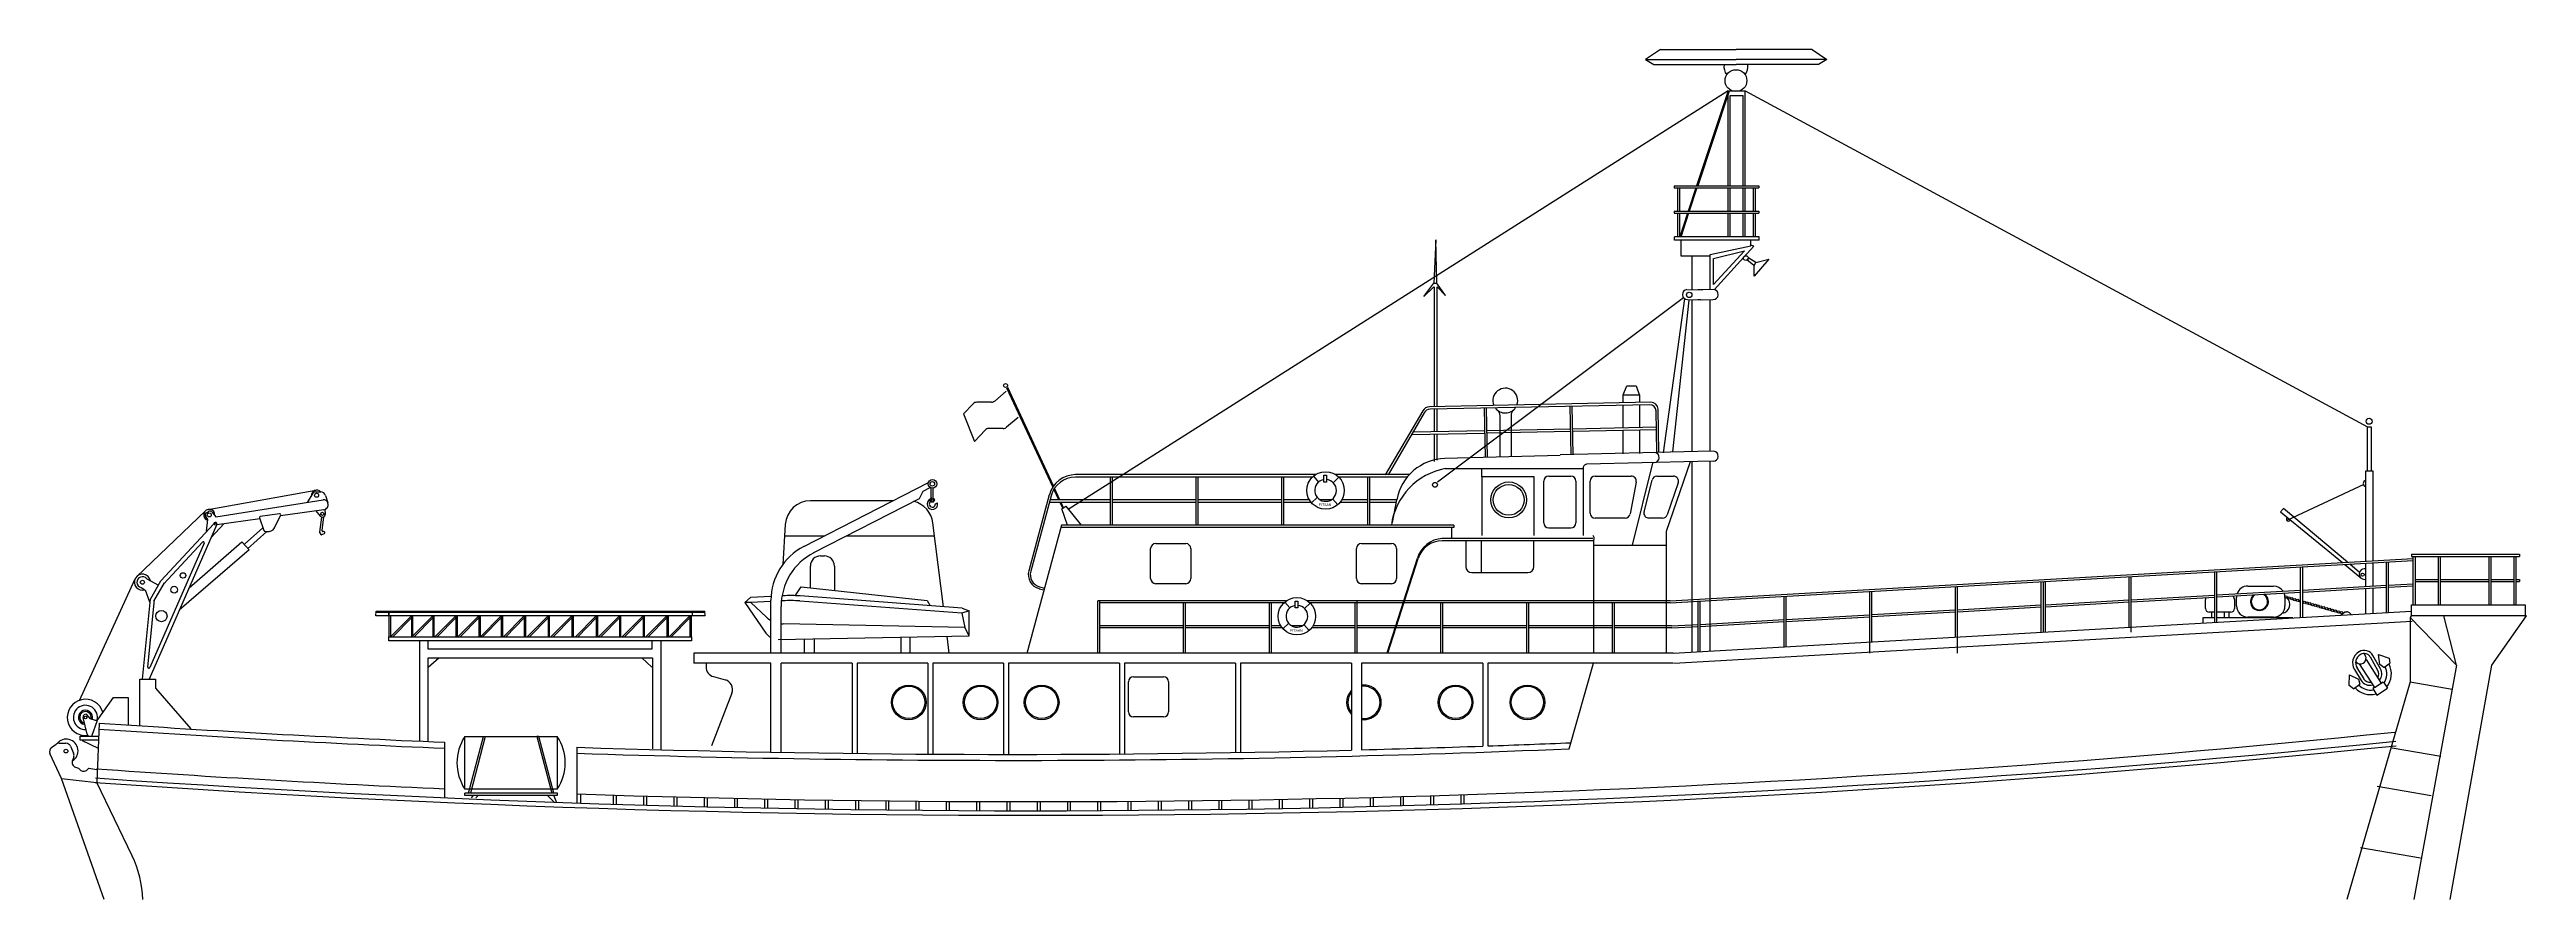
# Model space of a CAD drawing. Extents: x -47.6 to 1.5, y 0 to 16.9.
import ezdxf
from ezdxf.enums import TextEntityAlignment as Align

# ---------------------------------------------------------------- set-up
doc = ezdxf.new("R2010")
doc.units = 0
doc.linetypes.add('CONTINUA', pattern=[0])
doc.layers.get('0').update_dxf_attribs({"linetype": 'CONTINUA'})

msp = doc.modelspace()

# ---------------------------------------------------------------- linework, layer by layer
at = {"color": 0}
for p, q in [((-15.652, 16.856), (-15.946, 16.656)), ((-15.652, 16.856), (-14.149, 16.856)), ((-15.652, 16.856), (-14.149, 16.856)), ((-12.646, 16.856), (-14.149, 16.856)), ((-12.646, 16.856), (-14.149, 16.856)), ((-12.646, 16.856), (-12.352, 16.656)), ((-15.946, 16.656), (-15.782, 16.556)), ((-15.946, 16.656), (-14.149, 16.656)), ((-15.782, 16.556), (-14.149, 16.556)), ((-12.352, 16.656), (-14.149, 16.656)), ((-12.517, 16.556), (-14.149, 16.556)), ((-12.352, 16.656), (-12.517, 16.556)), ((-14.31, 16.034), (-27.39, 7.736)), ((-14.31, 16.034), (-14.935, 14.15)), ((-14.291, 16.027), (-14.914, 14.15)), ((-14.31, 14.15), (-14.31, 16.034)), ((-14.31, 16.034), (-13.97, 16.034)), ((-14.27, 14.15), (-14.27, 15.944)), ((-14.27, 15.944), (-14.01, 15.944)), ((-14.01, 14.15), (-14.01, 15.944)), ((-13.97, 16.034), (-1.636, 9.374)), ((-13.97, 14.15), (-13.97, 16.034)), ((-15.38, 14.15), (-15.38, 14.11)), ((-15.38, 14.15), (-13.705, 14.15)), ((-15.38, 14.11), (-13.705, 14.11)), ((-15.31, 13.65), (-15.31, 14.11)), ((-15.27, 13.65), (-15.27, 14.11)), ((-14.949, 14.11), (-15.101, 13.65)), ((-14.928, 14.11), (-15.08, 13.65)), ((-14.31, 13.65), (-14.31, 14.11)), ((-14.27, 13.65), (-14.27, 14.11)), ((-14.01, 13.65), (-14.01, 14.11)), ((-13.97, 13.65), (-13.97, 14.11)), ((-13.81, 13.65), (-13.81, 14.11)), ((-13.77, 13.65), (-13.77, 14.11)), ((-13.705, 14.15), (-13.705, 14.11)), ((-15.38, 13.65), (-15.38, 13.61)), ((-15.38, 13.65), (-13.705, 13.65)), ((-15.38, 13.61), (-13.705, 13.61)), ((-15.31, 13.143), (-15.31, 13.61)), ((-15.115, 13.61), (-15.27, 13.143)), ((-15.27, 13.143), (-15.27, 13.61)), ((-15.094, 13.61), (-15.251, 13.136)), ((-14.31, 13.143), (-14.31, 13.61)), ((-14.27, 13.143), (-14.27, 13.61)), ((-14.01, 13.143), (-14.01, 13.61)), ((-13.97, 13.143), (-13.97, 13.61)), ((-13.81, 13.143), (-13.81, 13.61)), ((-13.77, 13.143), (-13.77, 13.61)), ((-13.705, 13.65), (-13.705, 13.61)), ((-20.106, 13.082), (-20.14, 12.22)), ((-20.084, 12.223), (-20.106, 13.082)), ((-15.371, 13.073), (-15.371, 13.143)), ((-13.698, 13.143), (-15.371, 13.143)), ((-13.698, 13.073), (-15.371, 13.073)), ((-15.251, 13.073), (-15.251, 12.766)), ((-15.251, 12.766), (-14.666, 12.766)), ((-15.028, 12.766), (-15.028, 12.094)), ((-14.666, 12.794), (-13.858, 12.961)), ((-14.666, 12.095), (-14.666, 12.794)), ((-13.989, 12.862), (-14.602, 12.197)), ((-14.602, 12.712), (-13.989, 12.862)), ((-14.587, 12.092), (-13.803, 12.959)), ((-13.803, 12.959), (-13.862, 12.974)), ((-13.858, 12.961), (-13.858, 13.073)), ((-13.698, 13.073), (-13.698, 13.143)), ((-14.602, 12.197), (-14.602, 12.712)), ((-13.937, 12.682), (-13.9, 12.727)), ((-13.803, 12.57), (-13.937, 12.682)), ((-13.9, 12.727), (-13.758, 12.637)), ((-13.506, 12.697), (-13.795, 12.361)), ((-13.795, 12.57), (-13.758, 12.63)), ((-13.795, 12.361), (-13.795, 12.57)), ((-13.758, 12.63), (-13.506, 12.697)), ((-20.343, 11.956), (-20.14, 12.22)), ((-20.343, 11.956), (-20.14, 12.148)), ((-20.14, 12.22), (-20.084, 12.223)), ((-20.128, 9.774), (-20.128, 12.148)), ((-19.912, 11.98), (-20.092, 12.232)), ((-20.08, 9.775), (-20.08, 12.148)), ((-20.08, 12.148), (-19.912, 11.98)), ((-15.192, 11.933), (-20.068, 8.274)), ((-15.176, 11.916), (-15.598, 8.859)), ((-15.408, 8.876), (-15.082, 11.887)), ((-15.128, 12.096), (-14.81, 12.089)), ((-15.115, 11.896), (-14.81, 11.889)), ((-15.028, 11.894), (-15.028, 8.88)), ((-14.594, 12.096), (-14.913, 12.089)), ((-14.861, 11.89), (-14.913, 11.889)), ((-14.861, 11.89), (-14.607, 11.896)), ((-14.666, 8.889), (-14.666, 11.894)), ((-29.275, 9.829), (-29.464, 9.63)), ((-28.911, 9.861), (-29.203, 9.861)), ((-28.618, 10.078), (-28.846, 9.884)), ((-27.694, 8.182), (-28.606, 10.142)), ((-27.681, 8.201), (-28.587, 10.151)), ((-15.843, 9.861), (-20.228, 9.772)), ((-16.394, 10.007), (-16.319, 10.187)), ((-16.394, 9.85), (-16.394, 10.007)), ((-16.394, 10.007), (-16.064, 10.007)), ((-16.319, 10.187), (-16.13, 10.187)), ((-16.13, 10.187), (-16.064, 9.998)), ((-16.064, 10.007), (-16.064, 9.857)), ((-29.464, 9.63), (-29.249, 9.085)), ((-28.676, 9.34), (-28.966, 9.34)), ((-28.383, 9.558), (-28.611, 9.364)), ((-20.363, 9.693), (-21.11, 8.423)), ((-20.336, 9.652), (-21.046, 8.423)), ((-15.862, 9.811), (-20.218, 9.722)), ((-20.128, 9.274), (-20.128, 9.724)), ((-20.08, 9.275), (-20.08, 9.725)), ((-19.121, 8.766), (-19.141, 9.74)), ((-19.081, 8.767), (-19.101, 9.74)), ((-17.432, 9.329), (-19.092, 9.295)), ((-18.83, 8.774), (-18.83, 9.591)), ((-18.613, 9.599), (-18.613, 8.78)), ((-17.422, 8.828), (-17.441, 9.774)), ((-17.382, 8.829), (-17.401, 9.775)), ((-15.733, 9.364), (-17.392, 9.33)), ((-16.394, 9.35), (-16.394, 9.8)), ((-16.064, 9.807), (-16.064, 9.357)), ((-15.722, 8.862), (-15.739, 9.694)), ((-15.683, 8.863), (-15.7, 9.724)), ((-1.636, 9.374), (-1.566, 9.374)), ((-1.636, 8.502), (-1.636, 9.374)), ((-1.566, 9.374), (-1.566, 8.502)), ((-29.038, 9.309), (-29.249, 9.085)), ((-19.131, 9.244), (-20.589, 9.215)), ((-19.132, 9.294), (-20.56, 9.265)), ((-20.128, 8.686), (-20.128, 9.224)), ((-20.08, 8.71), (-20.08, 9.225)), ((-17.431, 9.279), (-19.091, 9.245)), ((-14.913, 8.883), (-17.639, 8.817)), ((-15.732, 9.314), (-17.391, 9.28)), ((-16.394, 8.836), (-16.394, 9.3)), ((-16.064, 9.307), (-16.064, 8.846)), ((-14.594, 8.891), (-14.913, 8.883)), ((-27.008, 8.375), (-27.245, 8.375)), ((-27.008, 8.425), (-27.242, 8.425)), ((-22.488, 8.425), (-27.008, 8.425)), ((-22.551, 8.375), (-27.008, 8.375)), ((-26.553, 7.424), (-26.553, 8.371)), ((-26.513, 7.424), (-26.513, 8.371)), ((-24.853, 7.424), (-24.853, 8.371)), ((-24.813, 7.424), (-24.813, 8.371)), ((-23.153, 7.424), (-23.153, 8.371)), ((-23.113, 7.424), (-23.113, 8.371)), ((-22.531, 8.394), (-22.43, 8.275)), ((-22.323, 8.279), (-22.323, 8.414)), ((-22.323, 8.414), (-22.273, 8.414)), ((-22.273, 8.414), (-22.273, 8.277)), ((-22.025, 8.373), (-22.139, 8.266)), ((-20.628, 8.425), (-22.09, 8.425)), ((-20.672, 8.375), (-22.028, 8.375)), ((-21.453, 7.424), (-21.453, 8.371)), ((-21.413, 7.424), (-21.413, 8.371)), ((-17.639, 8.806), (-19.923, 8.744)), ((-19.917, 8.544), (-17.639, 8.544)), ((-19.191, 8.381), (-19.191, 8.544)), ((-19.191, 8.381), (-19.191, 7.218)), ((-18.153, 8.381), (-19.191, 8.381)), ((-18.153, 7.218), (-18.153, 8.381)), ((-17.863, 8.396), (-17.523, 8.396)), ((-17.639, 8.544), (-17.183, 8.544)), ((-17.523, 8.396), (-17.427, 8.396)), ((-17.183, 8.544), (-17.183, 7.218)), ((-14.913, 8.683), (-17.115, 8.631)), ((-16.947, 8.395), (-16.232, 8.395)), ((-16.208, 7.027), (-15.8, 8.655)), ((-15.722, 8.395), (-15.395, 8.395)), ((-15.534, 7.305), (-15.053, 8.686)), ((-15.028, 8.681), (-15.028, 4.906)), ((-14.607, 8.691), (-14.913, 8.683)), ((-14.666, 4.927), (-14.666, 8.689)), ((-1.673, 6.709), (-1.673, 8.504)), ((-1.673, 8.504), (-1.53, 8.504)), ((-1.53, 8.504), (-1.53, 6.717)), ((-44.434, 7.736), (-42.304, 8.118)), ((-44.284, 7.589), (-42.154, 7.924)), ((-42.469, 7.875), (-42.354, 8.059)), ((-42.311, 8.083), (-42.205, 8.083)), ((-42.11, 8.012), (-42.066, 7.869)), ((-42.066, 7.869), (-42.062, 7.857)), ((-32.629, 7), (-30.159, 8.269)), ((-31.521, 7.906), (-32.498, 7.906)), ((-32.429, 6.878), (-30.339, 7.952)), ((-30.867, 7.906), (-31.521, 7.906)), ((-30.339, 7.952), (-30.264, 8.096)), ((-30.264, 8.096), (-30.129, 8.171)), ((-30.104, 7.956), (-30.104, 8.163)), ((-30.065, 7.96), (-30.065, 8.163)), ((-30.022, 7.846), (-29.981, 7.867)), ((-27.764, 8.027), (-28.172, 6.52)), ((-27.728, 8.006), (-28.133, 6.51)), ((-27.008, 7.875), (-27.763, 7.875)), ((-27.008, 7.925), (-27.75, 7.925)), ((-27.575, 7.925), (-27.672, 8.135)), ((-27.553, 7.925), (-27.66, 8.155)), ((-27.498, 7.759), (-27.552, 7.875)), ((-27.481, 7.77), (-27.53, 7.875)), ((-26.553, 7.925), (-27.008, 7.925)), ((-26.553, 7.875), (-27.008, 7.875)), ((-24.853, 7.925), (-26.513, 7.925)), ((-24.853, 7.875), (-26.513, 7.875)), ((-23.153, 7.925), (-24.813, 7.925)), ((-23.153, 7.875), (-24.813, 7.875)), ((-22.61, 7.925), (-23.113, 7.925)), ((-22.576, 7.875), (-23.113, 7.875)), ((-22.453, 7.971), (-22.566, 7.864)), ((-22.181, 7.925), (-22.398, 7.925)), ((-22.273, 8.279), (-22.323, 8.279)), ((-22.15, 7.947), (-22.049, 7.828)), ((-21.453, 7.875), (-22.003, 7.875)), ((-21.453, 7.925), (-21.968, 7.925)), ((-20.879, 7.925), (-21.413, 7.925)), ((-20.889, 7.875), (-21.413, 7.875)), ((-20.964, 7.475), (-20.879, 7.929)), ((-17.963, 7.469), (-17.963, 8.296)), ((-17.327, 8.296), (-17.327, 7.469)), ((-17.047, 7.663), (-17.047, 8.295)), ((-16.134, 8.276), (-16.252, 7.645)), ((-15.977, 7.687), (-15.819, 8.319)), ((-15.3, 8.262), (-15.517, 7.631)), ((-3.219, 7.532), (-1.705, 8.235)), ((-44.49, 7.707), (-45.847, 6.406)), ((-44.27, 7.426), (-45.607, 4.371)), ((-45.374, 6.317), (-44.321, 7.448)), ((-44.44, 7.537), (-44.485, 7.597)), ((-44.47, 7.67), (-44.426, 7.697)), ((-44.466, 7.304), (-44.44, 7.537)), ((-44.122, 7.45), (-44.377, 7.18)), ((-44.361, 7.685), (-44.284, 7.589)), ((-44.31, 7.46), (-44.308, 7.458)), ((-43.414, 7.551), (-44.265, 7.432)), ((-44.265, 7.442), (-44.263, 7.441)), ((-43.714, 7.044), (-43.349, 7.371)), ((-43.42, 7.566), (-43.329, 7.315)), ((-43.02, 7.647), (-43.404, 7.593)), ((-43.123, 7.37), (-42.999, 7.618)), ((-42.144, 7.729), (-43.004, 7.608)), ((-42.301, 7.705), (-42.218, 7.604)), ((-42.188, 7.581), (-42.228, 7.282)), ((-42.179, 7.32), (-42.146, 7.591)), ((-42.112, 7.645), (-42.115, 7.731)), ((-32.997, 7.437), (-33.047, 6.645)), ((-29.862, 5.805), (-30.07, 7.467)), ((-27.522, 7.425), (-28.213, 4.877)), ((-27.008, 7.375), (-27.536, 7.375)), ((-27.008, 7.425), (-27.522, 7.425)), ((-27.517, 7.746), (-27.44, 7.797)), ((-27.402, 7.426), (-27.517, 7.746)), ((-27.44, 7.797), (-27.133, 7.426)), ((-19.746, 7.425), (-27.008, 7.425)), ((-19.746, 7.375), (-27.008, 7.375)), ((-19.792, 7.374), (-19.792, 7.162)), ((-19.746, 7.425), (-19.746, 7.375)), ((-17.863, 7.369), (-17.523, 7.369)), ((-17.523, 7.369), (-17.427, 7.369)), ((-16.351, 7.563), (-16.947, 7.563)), ((-15.612, 7.563), (-15.88, 7.563)), ((-3.3, 7.754), (-3.364, 7.69)), ((-3.364, 7.69), (-2.135, 6.682)), ((-2.035, 6.688), (-3.3, 7.754)), ((-44.515, 7.065), (-45.595, 4.598)), ((-45.315, 6.263), (-44.548, 7.087)), ((-43.62, 6.935), (-45.009, 5.736)), ((-44.815, 6.181), (-43.766, 7.096)), ((-43.766, 7.096), (-43.62, 6.935)), ((-43.271, 7.295), (-43.656, 6.956)), ((-43.313, 7.302), (-43.271, 7.295)), ((-42.225, 7.271), (-42.2, 7.239)), ((-42.182, 7.235), (-42.131, 7.26)), ((-42.14, 7.298), (-42.159, 7.297)), ((-33.011, 7.214), (-32.213, 7.214)), ((-31.775, 7.214), (-31.521, 7.214)), ((-31.521, 7.214), (-30.038, 7.214)), ((-25.756, 6.363), (-25.756, 6.959)), ((-25.656, 7.059), (-25.061, 7.059)), ((-24.961, 6.959), (-24.961, 6.363)), ((-21.679, 6.363), (-21.679, 6.959)), ((-21.579, 7.059), (-20.983, 7.059)), ((-20.883, 6.959), (-20.883, 6.363)), ((-17.639, 7.162), (-19.986, 7.162)), ((-17.639, 7.112), (-19.978, 7.112)), ((-19.512, 7.11), (-19.512, 6.603)), ((-19.207, 7.11), (-19.207, 6.483)), ((-18.158, 6.603), (-18.158, 7.11)), ((-16.995, 7.162), (-17.639, 7.162)), ((-16.995, 7.112), (-17.639, 7.112)), ((-16.98, 7.124), (-16.98, 7.027)), ((-16.98, 7.027), (-16.98, 4.885)), ((-16.98, 7.027), (-15.534, 7.027)), ((-15.534, 4.885), (-15.534, 7.305)), ((-32.5, 6.181), (-32.5, 6.613)), ((-32.3, 6.813), (-32.223, 6.813)), ((-32.023, 6.613), (-32.023, 6.13)), ((-21.07, 4.89), (-20.468, 6.769)), ((-21.055, 4.885), (-20.454, 6.764)), ((-19.392, 6.483), (-18.278, 6.483)), ((-15.459, 5.923), (-0.73, 6.762)), ((-15.456, 5.883), (-0.73, 6.722)), ((-6.363, 5.4), (-6.363, 6.401)), ((-6.323, 5.402), (-6.323, 6.404)), ((-4.663, 5.497), (-4.663, 6.498)), ((-4.623, 5.499), (-4.623, 6.5)), ((-2.963, 5.593), (-2.963, 6.595)), ((-2.923, 5.596), (-2.923, 6.597)), ((-2.089, 6.645), (-1.769, 6.382)), ((-1.796, 6.487), (-1.99, 6.651)), ((-1.673, 6.208), (-1.673, 6.669)), ((-1.53, 6.677), (-1.53, 6.216)), ((-1.263, 5.69), (-1.263, 6.692)), ((-1.223, 5.693), (-1.223, 6.694)), ((-0.764, 6.845), (-0.764, 6.805)), ((-0.764, 6.845), (1.375, 6.845)), ((-0.764, 6.805), (1.375, 6.805)), ((-0.73, 5.837), (-0.73, 6.805)), ((-0.69, 5.837), (-0.69, 6.805)), ((-0.23, 5.837), (-0.23, 6.805)), ((-0.19, 5.837), (-0.19, 6.805)), ((0.77, 5.837), (0.77, 6.805)), ((0.81, 5.837), (0.81, 6.805)), ((1.27, 5.837), (1.27, 6.805)), ((1.31, 5.837), (1.31, 6.805)), ((1.375, 6.845), (1.375, 6.805)), ((-46.989, 3.949), (-45.882, 6.358)), ((-45.765, 6.185), (-45.688, 6.141)), ((-45.737, 4.371), (-45.581, 5.954)), ((-45.589, 5.896), (-45.676, 6.133)), ((-45.653, 6.362), (-45.423, 6.231)), ((-45.633, 4.608), (-45.502, 5.946)), ((-45.581, 5.954), (-45.374, 6.317)), ((-45.512, 5.914), (-45.304, 6.278)), ((-33.686, 5.987), (-33.8, 5.887)), ((-33.278, 6.009), (-33.686, 5.987)), ((-33.281, 5.909), (-33.68, 5.887)), ((-33.281, 4.885), (-33.281, 5.933)), ((-33.037, 5.923), (-33.076, 5.921)), ((-33.043, 6.023), (-33.062, 6.021)), ((-32.799, 6.025), (-32.68, 6.201)), ((-29.501, 5.678), (-32.711, 5.919)), ((-29.493, 5.778), (-32.703, 6.019)), ((-32.68, 6.201), (-30.187, 5.932)), ((-30.187, 5.932), (-30.127, 5.825)), ((-27.968, 6.164), (-27.871, 6.138)), ((-27.957, 6.203), (-27.861, 6.177)), ((-23.067, 5.923), (-26.803, 5.923)), ((-26.803, 4.885), (-26.803, 5.923)), ((-26.763, 4.885), (-26.763, 5.923)), ((-25.061, 6.263), (-25.656, 6.263)), ((-23.098, 5.899), (-22.997, 5.781)), ((-22.89, 5.784), (-22.89, 5.919)), ((-22.89, 5.919), (-22.841, 5.919)), ((-22.841, 5.919), (-22.841, 5.782)), ((-15.459, 5.923), (-22.646, 5.923)), ((-21.663, 4.885), (-21.663, 5.923)), ((-20.983, 6.263), (-21.579, 6.263)), ((-14.903, 4.913), (-14.903, 5.923)), ((-14.863, 4.916), (-14.863, 5.923)), ((-13.203, 5.01), (-13.203, 6.012)), ((-13.163, 5.012), (-13.163, 6.014)), ((-11.503, 5.107), (-11.503, 6.109)), ((-11.503, 4.885), (-11.503, 5.923)), ((-11.503, 4.885), (-11.503, 5.923)), ((-11.503, 4.885), (-11.503, 5.923)), ((-11.503, 4.885), (-11.503, 5.923)), ((-11.503, 4.885), (-11.503, 5.923)), ((-11.503, 4.885), (-11.503, 5.923)), ((-11.503, 4.885), (-11.503, 5.923)), ((-11.503, 4.885), (-11.503, 5.923)), ((-11.463, 5.109), (-11.463, 6.111)), ((-9.803, 5.204), (-9.803, 6.205)), ((-9.763, 5.206), (-9.763, 6.208)), ((-9.763, 4.885), (-9.763, 5.923)), ((-8.103, 5.301), (-8.103, 6.302)), ((-8.063, 5.303), (-8.063, 6.305)), ((-8.023, 5.301), (-8.023, 6.302)), ((-8.023, 5.846), (-6.363, 5.941)), ((-8.023, 5.806), (-6.363, 5.901)), ((-6.323, 5.402), (-6.323, 6.302)), ((-6.323, 5.301), (-6.323, 6.302)), ((-6.323, 5.301), (-6.323, 6.302)), ((-6.323, 5.943), (-4.663, 6.037)), ((-6.323, 5.903), (-4.663, 5.997)), ((-4.849, 5.774), (-4.849, 5.951)), ((-4.623, 6.04), (-2.963, 6.134)), ((-4.623, 6), (-2.963, 6.094)), ((-4.274, 5.951), (-4.274, 5.774)), ((-4.235, 5.825), (-4.235, 5.99)), ((-4.01, 6.215), (-3.499, 6.215)), ((-3.276, 6.017), (-3.27, 6.016)), ((-3.274, 5.99), (-3.274, 5.825)), ((-3.236, 5.985), (-3.215, 5.979)), ((-3.229, 6.004), (-3.207, 5.998)), ((-3.174, 5.967), (-3.161, 5.964)), ((-3.171, 5.987), (-3.154, 5.982)), ((-3.12, 5.952), (-3.101, 5.946)), ((-3.117, 5.972), (-3.093, 5.965)), ((-3.06, 5.934), (-3.045, 5.93)), ((-3.057, 5.955), (-3.037, 5.949)), ((-3.004, 5.918), (-2.988, 5.914)), ((-3, 5.938), (-2.979, 5.932)), ((-2.923, 6.137), (-1.263, 6.231)), ((-2.923, 6.097), (-1.263, 6.191)), ((-2.923, 5.916), (-2.907, 5.911)), ((-2.923, 5.895), (-2.916, 5.893)), ((-2.872, 5.901), (-2.854, 5.896)), ((-1.673, 5.664), (-1.673, 6.168)), ((-1.53, 6.176), (-1.53, 5.664)), ((-1.223, 6.233), (-0.73, 6.262)), ((-1.223, 6.193), (-0.73, 6.222)), ((-0.69, 6.345), (-0.23, 6.345)), ((-0.69, 6.305), (-0.23, 6.305)), ((-0.19, 6.345), (0.77, 6.345)), ((-0.19, 6.305), (0.77, 6.305)), ((0.81, 6.345), (1.27, 6.345)), ((0.81, 6.305), (1.27, 6.305)), ((1.31, 6.345), (1.375, 6.345)), ((1.31, 6.305), (1.375, 6.305)), ((1.375, 6.345), (1.375, 6.305)), ((-41.114, 5.628), (-41.108, 5.717)), ((-34.583, 5.628), (-41.114, 5.628)), ((-41.11, 5.697), (-34.59, 5.697)), ((-41.108, 5.717), (-34.591, 5.717)), ((-40.854, 5.697), (-40.854, 5.212)), ((-40.854, 5.628), (-40.854, 5.697)), ((-40.822, 5.21), (-40.408, 5.627)), ((-40.822, 5.627), (-40.822, 5.21)), ((-40.408, 5.587), (-40.777, 5.21)), ((-40.408, 5.627), (-40.408, 5.21)), ((-40.398, 5.21), (-39.984, 5.627)), ((-40.378, 5.213), (-40.378, 5.627)), ((-39.984, 5.587), (-40.353, 5.21)), ((-39.984, 5.627), (-39.984, 5.21)), ((-39.954, 5.213), (-39.954, 5.627)), ((-39.941, 5.21), (-39.527, 5.627)), ((-39.527, 5.587), (-39.896, 5.21)), ((-39.527, 5.627), (-39.527, 5.21)), ((-39.497, 5.213), (-39.497, 5.627)), ((-39.484, 5.21), (-39.07, 5.627)), ((-39.07, 5.587), (-39.439, 5.21)), ((-39.07, 5.627), (-39.07, 5.21)), ((-39.041, 5.21), (-38.627, 5.627)), ((-39.04, 5.213), (-39.04, 5.627)), ((-38.627, 5.587), (-38.996, 5.21)), ((-38.627, 5.627), (-38.627, 5.21)), ((-38.596, 5.213), (-38.596, 5.627)), ((-38.584, 5.21), (-38.17, 5.627)), ((-38.17, 5.587), (-38.539, 5.21)), ((-38.17, 5.627), (-38.17, 5.21)), ((-38.139, 5.213), (-38.139, 5.627)), ((-38.113, 5.21), (-37.699, 5.627)), ((-37.699, 5.587), (-38.068, 5.21)), ((-37.699, 5.627), (-37.699, 5.21)), ((-37.669, 5.213), (-37.669, 5.627)), ((-37.642, 5.21), (-37.228, 5.627)), ((-37.228, 5.587), (-37.597, 5.21)), ((-37.228, 5.627), (-37.228, 5.21)), ((-37.198, 5.213), (-37.198, 5.627)), ((-37.157, 5.21), (-36.743, 5.627)), ((-36.743, 5.587), (-37.112, 5.21)), ((-36.743, 5.627), (-36.743, 5.21)), ((-36.713, 5.213), (-36.713, 5.627)), ((-36.7, 5.21), (-36.286, 5.627)), ((-36.286, 5.587), (-36.655, 5.21)), ((-36.286, 5.627), (-36.286, 5.21)), ((-36.256, 5.213), (-36.256, 5.627)), ((-36.229, 5.21), (-35.815, 5.627)), ((-35.815, 5.587), (-36.184, 5.21)), ((-35.815, 5.627), (-35.815, 5.21)), ((-35.785, 5.213), (-35.785, 5.627)), ((-35.758, 5.21), (-35.344, 5.627)), ((-35.344, 5.587), (-35.713, 5.21)), ((-35.344, 5.627), (-35.344, 5.21)), ((-35.314, 5.213), (-35.314, 5.627)), ((-35.301, 5.21), (-34.887, 5.627)), ((-34.887, 5.587), (-35.256, 5.21)), ((-34.887, 5.627), (-34.887, 5.21)), ((-34.857, 5.213), (-34.857, 5.627)), ((-34.843, 5.697), (-34.843, 5.628)), ((-34.583, 5.628), (-34.591, 5.717)), ((-33.8, 5.887), (-33.38, 5.282)), ((-33.68, 5.887), (-33.8, 5.887)), ((-33.372, 5.599), (-33.68, 5.887)), ((-33.081, 4.885), (-33.081, 5.81)), ((-29.441, 5.394), (-33.041, 5.465)), ((-29.351, 5.723), (-29.501, 5.678)), ((-29.501, 5.678), (-29.441, 5.394)), ((-29.493, 5.778), (-29.351, 5.723)), ((-29.351, 5.23), (-29.351, 5.723)), ((-23.115, 5.883), (-26.763, 5.883)), ((-25.103, 5.424), (-26.763, 5.424)), ((-25.103, 4.885), (-25.103, 5.883)), ((-25.063, 4.885), (-25.063, 5.883)), ((-23.403, 5.424), (-25.063, 5.424)), ((-23.403, 4.885), (-23.403, 5.883)), ((-23.363, 4.885), (-23.363, 5.883)), ((-23.174, 5.424), (-23.363, 5.424)), ((-23.02, 5.477), (-23.134, 5.37)), ((-22.761, 5.424), (-22.952, 5.424)), ((-22.841, 5.784), (-22.89, 5.784)), ((-22.718, 5.452), (-22.617, 5.334)), ((-22.592, 5.878), (-22.706, 5.771)), ((-15.456, 5.883), (-22.598, 5.883)), ((-21.703, 5.424), (-22.539, 5.424)), ((-21.703, 4.885), (-21.703, 5.883)), ((-21.663, 4.885), (-21.663, 5.883)), ((-20.003, 5.424), (-21.663, 5.424)), ((-20.003, 4.885), (-20.003, 5.883)), ((-20.003, 4.885), (-20.003, 5.883)), ((-19.963, 4.885), (-19.963, 5.883)), ((-18.303, 5.424), (-19.963, 5.424)), ((-18.303, 4.885), (-18.303, 5.883)), ((-18.263, 4.885), (-18.263, 5.883)), ((-16.603, 5.424), (-18.263, 5.424)), ((-16.603, 4.885), (-16.603, 5.883)), ((-16.563, 4.885), (-16.563, 5.883)), ((-15.43, 5.424), (-16.563, 5.424)), ((-15.43, 5.424), (-14.903, 5.454)), ((-15.428, 5.384), (-14.903, 5.414)), ((-15.399, 4.885), (-0.764, 5.719)), ((-15.388, 4.685), (-0.753, 5.519)), ((-14.863, 5.456), (-13.203, 5.551)), ((-14.863, 5.416), (-13.203, 5.511)), ((-13.163, 5.553), (-11.503, 5.648)), ((-13.163, 5.513), (-11.503, 5.608)), ((-11.463, 5.65), (-9.803, 5.745)), ((-11.463, 5.61), (-9.803, 5.705)), ((-9.763, 5.747), (-8.103, 5.841)), ((-9.763, 5.707), (-8.103, 5.801)), ((-4.663, 5.583), (-4.903, 5.583)), ((-4.903, 5.583), (-4.903, 5.479)), ((-4.663, 5.699), (-4.774, 5.699)), ((-4.731, 5.699), (-4.731, 5.579)), ((-4.349, 5.699), (-4.623, 5.699)), ((-3.116, 5.583), (-4.623, 5.583)), ((-4.481, 5.699), (-4.481, 5.579)), ((-4.378, 5.579), (-4.378, 5.699)), ((-3.499, 5.6), (-4.01, 5.6)), ((-2.874, 5.881), (-2.862, 5.878)), ((-2.821, 5.866), (-2.805, 5.861)), ((-2.818, 5.886), (-2.798, 5.88)), ((-2.765, 5.85), (-2.749, 5.845)), ((-2.761, 5.869), (-2.74, 5.863)), ((-2.707, 5.833), (-2.695, 5.83)), ((-2.705, 5.853), (-2.687, 5.848)), ((-2.653, 5.818), (-2.641, 5.814)), ((-2.651, 5.838), (-2.636, 5.833)), ((-2.602, 5.803), (-2.587, 5.799)), ((-2.596, 5.822), (-2.58, 5.817)), ((-2.547, 5.787), (-2.527, 5.781)), ((-2.543, 5.807), (-2.522, 5.801)), ((-2.488, 5.77), (-2.468, 5.764)), ((-2.482, 5.789), (-2.462, 5.783)), ((-2.428, 5.753), (-2.41, 5.748)), ((-2.423, 5.772), (-2.406, 5.767)), ((-2.372, 5.737), (-2.357, 5.732)), ((-2.366, 5.756), (-2.35, 5.751)), ((-2.317, 5.721), (-2.297, 5.715)), ((-2.312, 5.74), (-2.292, 5.735)), ((-2.258, 5.704), (-2.234, 5.697)), ((-2.252, 5.723), (-2.229, 5.717)), ((-2.196, 5.686), (-2.174, 5.68)), ((-2.189, 5.705), (-2.171, 5.7)), ((-2.164, 5.636), (-2.086, 5.705)), ((-2.138, 5.669), (-2.129, 5.667)), ((-2.129, 5.688), (-2.111, 5.683)), ((-2.086, 5.705), (-2.051, 5.705)), ((-1.998, 5.684), (-1.961, 5.651)), ((-0.792, 5.595), (-0.792, 4.317)), ((-0.792, 5.595), (0.124, 4.65)), ((-0.789, 5.59), (-0.763, 5.622)), ((-0.764, 5.845), (1.485, 5.845)), ((-0.764, 5.622), (-0.764, 5.845)), ((1.512, 5.622), (-0.764, 5.622)), ((0.124, 4.65), (-0.125, 5.622)), ((0.823, 4.65), (1.512, 5.622)), ((1.485, 5.845), (1.485, 5.595)), ((-40.854, 5.129), (-40.854, 5.212)), ((-40.854, 5.212), (-34.857, 5.212)), ((-34.857, 5.129), (-40.854, 5.129)), ((-40.408, 5.21), (-40.353, 5.21)), ((-40.248, 5.122), (-40.248, 4.976)), ((-40.248, 4.976), (-40.248, 3.136)), ((-40.076, 4.963), (-40.076, 5.122)), ((-35.642, 4.963), (-40.076, 4.963)), ((-35.642, 5.122), (-35.642, 4.963)), ((-35.457, 2.977), (-35.457, 5.122)), ((-34.857, 5.212), (-34.857, 5.129)), ((-33.137, 5.158), (-29.351, 5.23)), ((-32.62, 5.167), (-32.62, 4.885)), ((-32.426, 5.171), (-32.426, 4.885)), ((-30.71, 5.204), (-30.71, 4.885)), ((-30.531, 5.207), (-30.531, 4.885)), ((-29.747, 4.885), (-29.789, 5.221)), ((-29.351, 5.23), (-29.441, 5.394)), ((-25.103, 5.384), (-26.763, 5.384)), ((-23.403, 5.384), (-25.063, 5.384)), ((-23.146, 5.384), (-23.363, 5.384)), ((-21.703, 5.384), (-22.567, 5.384)), ((-20.003, 5.384), (-21.663, 5.384)), ((-18.303, 5.384), (-19.963, 5.384)), ((-16.603, 5.384), (-18.263, 5.384)), ((-15.428, 5.384), (-16.563, 5.384)), ((-1.805, 4.912), (-1.811, 4.909)), ((-40.076, 4.606), (-39.864, 4.791)), ((-40.076, 4.791), (-35.629, 4.791)), ((-40.076, 3.136), (-40.076, 4.791)), ((-35.642, 4.606), (-35.841, 4.791)), ((-35.629, 4.791), (-35.629, 2.99)), ((-33.081, 4.885), (-34.81, 4.885)), ((-34.81, 4.885), (-34.81, 4.685)), ((-33.281, 4.685), (-34.81, 4.685)), ((-34.567, 4.685), (-34.567, 4.612)), ((-34.419, 4.419), (-34.191, 4.357)), ((-33.281, 2.922), (-33.281, 4.685)), ((-31.521, 4.885), (-33.081, 4.885)), ((-31.675, 4.685), (-33.081, 4.685)), ((-33.081, 2.919), (-33.081, 4.685)), ((-31.675, 4.685), (-31.675, 2.898)), ((-31.575, 4.685), (-31.575, 2.897)), ((-31.521, 4.685), (-31.575, 4.685)), ((-15.399, 4.885), (-31.521, 4.885)), ((-30.175, 4.685), (-31.521, 4.685)), ((-30.175, 4.685), (-30.175, 2.884)), ((-28.675, 4.685), (-30.075, 4.685)), ((-30.075, 4.685), (-30.075, 2.883)), ((-28.675, 4.685), (-28.675, 2.879)), ((-26.375, 4.685), (-28.575, 4.685)), ((-28.575, 4.685), (-28.575, 2.879)), ((-26.375, 4.685), (-26.375, 2.887)), ((-24.075, 4.685), (-26.275, 4.685)), ((-26.275, 4.685), (-26.275, 2.888)), ((-24.075, 4.685), (-24.075, 2.915)), ((-21.775, 4.685), (-23.975, 4.685)), ((-23.975, 4.685), (-23.975, 2.917)), ((-21.775, 4.685), (-21.775, 2.964)), ((-19.175, 4.685), (-21.575, 4.685)), ((-21.575, 4.685), (-21.575, 2.969)), ((-19.175, 4.685), (-19.175, 3.043)), ((-19.075, 4.685), (-19.075, 3.046)), ((-15.399, 4.685), (-19.075, 4.685)), ((-17.463, 2.988), (-16.981, 4.685)), ((-2.004, 4.247), (-1.997, 4.457)), ((-1.997, 4.457), (-1.816, 4.37)), ((-1.898, 4.563), (-1.766, 4.345)), ((-1.847, 4.594), (-1.714, 4.377)), ((-1.801, 4.671), (-1.501, 4.203)), ((-1.357, 4.279), (-1.66, 4.757)), ((-1.433, 4.544), (-1.582, 4.808)), ((-1.381, 4.573), (-1.53, 4.838)), ((-1.422, 4.859), (-1.212, 4.786)), ((-1.393, 4.66), (-1.422, 4.859)), ((-1.317, 4.602), (-1.393, 4.66)), ((-1.317, 4.602), (-1.198, 4.686)), ((-1.212, 4.786), (-1.198, 4.685)), ((0.124, 4.65), (-0.721, 0)), ((0, 0), (0.823, 4.65)), ((-46.617, 3.578), (-46.315, 4.007)), ((-46.315, 4.007), (-46.018, 4.007)), ((-46.018, 4.007), (-46.018, 3.465)), ((-45.789, 4.371), (-45.478, 4.371)), ((-45.789, 3.436), (-45.789, 4.371)), ((-45.478, 4.371), (-45.478, 4.189)), ((-45.478, 4.189), (-44.777, 3.384)), ((-34.057, 4.092), (-34.459, 3.048)), ((-26.196, 3.721), (-26.196, 4.317)), ((-26.096, 4.417), (-25.501, 4.417)), ((-25.401, 4.317), (-25.401, 3.721)), ((-0.792, 4.317), (-2.045, 0)), ((-1.917, 4.178), (-2.004, 4.247)), ((-1.917, 4.178), (-1.787, 4.269)), ((-1.816, 4.37), (-1.787, 4.269)), ((-1.501, 4.203), (-1.534, 4.182)), ((-1.534, 4.182), (-1.454, 4.055)), ((-1.501, 4.203), (-1.328, 4.316)), ((-1.454, 4.055), (-1.244, 4.194)), ((-1.324, 4.312), (-1.241, 4.189)), ((-0.792, 4.317), (0.043, 4.174)), ((-46.836, 3.279), (-46.915, 3.61)), ((-46.884, 3.668), (-46.857, 3.679)), ((-46.857, 3.679), (-46.779, 3.59)), ((-46.779, 3.59), (-46.672, 3.559)), ((-46.633, 3.548), (-46.748, 3.235)), ((-46.597, 3.5), (-46.639, 2.32)), ((-25.501, 3.621), (-26.096, 3.621)), ((-47.538, 3.017), (-47.449, 3.08)), ((-47.391, 3.099), (-47.255, 3.099)), ((-47.163, 3.039), (-47.102, 2.903)), ((-46.972, 3.24), (-46.758, 3.24)), ((-46.972, 3.157), (-46.972, 3.24)), ((-46.612, 3.157), (-46.972, 3.157)), ((-46.936, 3.152), (-46.618, 3)), ((-46.788, 3.24), (-46.612, 3.24)), ((-39.749, 3.119), (-39.749, 2.017)), ((-39.347, 2.19), (-39.347, 3.232)), ((-39.347, 3.232), (-37.517, 3.232)), ((-39.279, 2.109), (-38.98, 3.232)), ((-38.946, 3.232), (-39.238, 2.109)), ((-38.98, 3.232), (-38.946, 3.232)), ((-37.885, 3.232), (-37.919, 3.232)), ((-37.919, 3.232), (-37.626, 2.109)), ((-37.585, 2.109), (-37.885, 3.232)), ((-37.517, 3.232), (-37.517, 2.19)), ((-37.129, 3.02), (-37.129, 1.915)), ((-1.147, 3.01), (-0.185, 2.845)), ((-47.345, 2.398), (-47.571, 2.894)), ((-47.1, 2.827), (-47.127, 2.755)), ((-47.065, 2.625), (-47.008, 2.606)), ((-47.008, 2.606), (-46.975, 2.573)), ((-46.834, 2.573), (-46.8, 2.606)), ((-46.8, 2.606), (-46.645, 2.58)), ((-46.494, 0), (-47.345, 2.398)), ((-47.345, 2.398), (-46.639, 2.32)), ((-45.944, 0.867), (-46.639, 2.32)), ((-37.517, 2.19), (-39.347, 2.19)), ((-39.347, 2.115), (-37.517, 2.115)), ((-39.347, 2.061), (-39.347, 2.109)), ((-37.517, 2.061), (-39.347, 2.061)), ((-39.218, 2.013), (-39.184, 2.054)), ((-39.089, 2.054), (-39.13, 2.013)), ((-37.572, 1.925), (-37.701, 2.054)), ((-37.585, 2.054), (-37.531, 1.925)), ((-37.517, 2.115), (-37.517, 2.061)), ((-37.052, 1.918), (-37.052, 2.089)), ((-36.407, 2.071), (-36.407, 1.891)), ((-36.342, 1.889), (-36.342, 2.069)), ((-35.807, 2.053), (-35.807, 1.873)), ((-35.742, 1.871), (-35.742, 2.051)), ((-35.207, 2.036), (-35.207, 1.856)), ((-35.142, 1.854), (-35.142, 2.034)), ((-34.607, 2.02), (-34.607, 1.84)), ((-34.542, 1.839), (-34.542, 2.019)), ((-34.007, 2.006), (-34.007, 1.826)), ((-33.942, 1.825), (-33.942, 2.005)), ((-33.407, 1.994), (-33.407, 1.814)), ((-33.342, 1.812), (-33.342, 1.992)), ((-32.807, 1.982), (-32.807, 1.802)), ((-32.742, 1.801), (-32.742, 1.981)), ((-32.207, 1.972), (-32.207, 1.792)), ((-32.142, 1.791), (-32.142, 1.971)), ((-24.407, 1.966), (-24.407, 1.786)), ((-24.342, 1.787), (-24.342, 1.967)), ((-23.807, 1.975), (-23.807, 1.795)), ((-23.742, 1.796), (-23.742, 1.976)), ((-23.207, 1.985), (-23.207, 1.805)), ((-23.142, 1.806), (-23.142, 1.986)), ((-22.607, 1.997), (-22.607, 1.817)), ((-22.542, 1.818), (-22.542, 1.998)), ((-22.007, 2.01), (-22.007, 1.83)), ((-21.942, 1.832), (-21.942, 2.012)), ((-21.407, 2.025), (-21.407, 1.844)), ((-21.342, 1.846), (-21.342, 2.026)), ((-20.807, 2.04), (-20.807, 1.86)), ((-20.742, 1.862), (-20.742, 2.042)), ((-20.207, 2.058), (-20.207, 1.877)), ((-20.142, 1.879), (-20.142, 2.059)), ((-19.607, 2.076), (-19.607, 1.896)), ((-19.542, 1.898), (-19.542, 2.078)), ((-1.449, 2.248), (-0.378, 2.064)), ((-31.607, 1.964), (-31.607, 1.784)), ((-31.542, 1.783), (-31.542, 1.963)), ((-31.007, 1.956), (-31.007, 1.776)), ((-30.942, 1.776), (-30.942, 1.956)), ((-30.407, 1.95), (-30.407, 1.77)), ((-30.342, 1.77), (-30.342, 1.95)), ((-29.807, 1.946), (-29.807, 1.766)), ((-29.742, 1.765), (-29.742, 1.945)), ((-29.207, 1.943), (-29.207, 1.763)), ((-29.142, 1.762), (-29.142, 1.942)), ((-28.607, 1.941), (-28.607, 1.761)), ((-28.542, 1.761), (-28.542, 1.941)), ((-28.007, 1.94), (-28.007, 1.76)), ((-27.942, 1.76), (-27.942, 1.94)), ((-27.407, 1.941), (-27.407, 1.761)), ((-27.342, 1.761), (-27.342, 1.941)), ((-27.342, 1.761), (-27.342, 1.941)), ((-26.807, 1.943), (-26.807, 1.763)), ((-26.742, 1.764), (-26.742, 1.944)), ((-26.207, 1.947), (-26.207, 1.767)), ((-26.142, 1.767), (-26.142, 1.947)), ((-25.607, 1.952), (-25.607, 1.772)), ((-25.542, 1.772), (-25.542, 1.952)), ((-25.007, 1.958), (-25.007, 1.778)), ((-24.942, 1.779), (-24.942, 1.959)), ((-1.779, 1.032), (-0.59, 0.828))]:
    msp.add_line(p, q, dxfattribs=at)
for centre, radius in [((-14.155, 16.239), 0.216), ((-13.959, 12.72), 0.0472), ((-15.082, 11.99), 0.0544), ((-28.631, 10.194), 0.0384), ((-1.606, 9.483), 0.0594), ((-22.289, 8.112), 0.371), ((-42.286, 8.016), 0.0404), ((-30.082, 8.242), 0.0852), ((-30.082, 8.242), 0.0448), ((-30.083, 7.922), 0.0429), ((-30.083, 7.922), 0.0234), ((-20.12, 8.223), 0.0486), ((-18.659, 7.925), 0.355), ((-18.659, 7.925), 0.305), ((-44.414, 7.627), 0.0401), ((-44.292, 7.443), 0.0194), ((-42.172, 7.648), 0.031), ((-44.935, 6.426), 0.0545), ((-1.735, 6.442), 0.0297), ((-45.738, 6.292), 0.0401), ((-45.109, 6.143), 0.0673), ((-22.857, 5.617), 0.371), ((-3.252, 6.001), 0.0228), ((-3.192, 5.98), 0.0228), ((-3.138, 5.965), 0.0228), ((-3.079, 5.947), 0.0228), ((-3.022, 5.932), 0.0228), ((-2.893, 5.893), 0.0228), ((-2.84, 5.878), 0.0228), ((-45.362, 5.62), 0.111), ((-2.783, 5.864), 0.0228), ((-2.726, 5.846), 0.0228), ((-2.672, 5.831), 0.0228), ((-2.618, 5.819), 0.0228), ((-2.565, 5.801), 0.0228), ((-2.505, 5.786), 0.0228), ((-2.445, 5.768), 0.0228), ((-2.388, 5.753), 0.0228), ((-2.334, 5.735), 0.0228), ((-2.275, 5.72), 0.0228), ((-2.212, 5.702), 0.0228), ((-2.152, 5.687), 0.0228), ((-30.55, 3.909), 0.344), ((-30.55, 3.909), 0.32), ((-29.126, 3.909), 0.344), ((-29.126, 3.909), 0.32), ((-27.916, 3.909), 0.344), ((-27.916, 3.909), 0.32), ((-19.712, 3.909), 0.344), ((-19.712, 3.909), 0.32), ((-18.288, 3.909), 0.344), ((-18.288, 3.909), 0.32), ((-46.868, 3.611), 0.0261), ((-47.254, 2.943), 0.0376)]:
    msp.add_circle(centre, radius, dxfattribs=at)
for centre, radius, start, end in [((-14.155, 16.511), 0.238, 169.0194, 220.6015), ((-14.155, 16.511), 0.238, 319.3985, 10.9806), ((-15.115, 11.997), 0.101, 97.7036, 269.7209), ((-14.608, 11.997), 0.101, 270.2791, 82.2964), ((-29.203, 9.761), 0.1, 90, 136.6567), ((-28.911, 9.961), 0.1, 270, 310.3844), ((-18.726, 9.894), 0.246, 339.3558, 202.9793), ((-15.84, 9.721), 0.14, 1.1676, 91.1676), ((-28.966, 9.24), 0.1, 90, 136.6567), ((-28.676, 9.44), 0.1, 270, 310.3844), ((-20.225, 9.612), 0.16, 91.1676, 149.5243), ((-20.215, 9.582), 0.14, 91.1676, 149.997), ((-18.726, 9.894), 0.246, 216.2808, 326.0543), ((-18.98, 9.591), 0.15, 0, 50.0559), ((-18.463, 9.599), 0.15, 131.7337, 180), ((-15.859, 9.691), 0.12, 1.1676, 91.1676), ((-15.777, 8.766), 0.101, 270.2791, 82.2964), ((-14.608, 8.791), 0.101, 270.2791, 82.2964), ((-27.242, 7.885), 0.54, 90, 164.8368), ((-27.245, 7.875), 0.5, 90, 164.8368), ((-19.676, 7.246), 1.321, 100.5342, 172.184), ((-19.896, 7.745), 1, 91.5409, 169.4015), ((-17.863, 8.296), 0.1, 90, 180), ((-17.427, 8.296), 0.1, 0, 90), ((-17.109, 8.556), 0.0755, 94.5079, 188.6661), ((-16.947, 8.295), 0.1, 90, 180), ((-16.232, 8.295), 0.1, 349.3869, 90), ((-15.722, 8.295), 0.1, 90, 165.9723), ((-15.395, 8.295), 0.1, 341.0408, 90), ((-42.286, 8.016), 0.104, 40.0481, 187.2592), ((-42.311, 8.033), 0.05, 90, 148.0116), ((-42.205, 7.983), 0.1, 17.0921, 90), ((-42.142, 7.845), 0.08, 17.0921, 98.9364), ((-42.158, 7.828), 0.1, 277.9748, 17.0921), ((-32.498, 7.406), 0.5, 90, 176.426), ((-30.566, 7.406), 0.5, 7.1203, 77.0896), ((-30.082, 7.841), 0.105, 113.296, 14.4229), ((-30.082, 7.841), 0.0608, 122.1861, 4.7605), ((-22.289, 8.112), 0.216, 99.0175, 85.7589), ((-1.655, 8.249), 0.0665, 106.2838, 253.7162), ((-44.414, 7.627), 0.11, 353.5582, 255.466), ((-44.445, 7.627), 0.05, 120.9804, 216.8518), ((-44.4, 7.654), 0.05, 38.6414, 120.9804), ((-44.291, 7.448), 0.0303, 314.5768, 179.8869), ((-43.401, 7.573), 0.02, 97.9654, 199.971), ((-43.248, 7.433), 0.14, 260.5315, 333.4501), ((-43.017, 7.627), 0.02, 333.4501, 97.9654), ((-42.172, 7.643), 0.06, 219.5343, 2.2437), ((-17.863, 7.469), 0.1, 180, 270), ((-17.427, 7.469), 0.1, 270, 0), ((-16.947, 7.663), 0.1, 180, 270), ((-16.351, 7.663), 0.1, 270, 349.3869), ((-15.88, 7.663), 0.1, 165.9723, 270), ((-15.612, 7.663), 0.1, 270, 341.0408), ((-3.204, 7.546), 0.0426, 144.4388, 324.4388), ((-44.533, 7.073), 0.02, 336.3579, 137.0402), ((-43.31, 7.322), 0.02, 199.971, 260.5315), ((-42.213, 7.28), 0.015, 172.285, 217.85), ((-42.188, 7.248), 0.015, 217.85, 296.5857), ((-42.16, 7.317), 0.02, 173.005, 272.2046), ((-42.14, 7.278), 0.02, 296.5857, 92.2046), ((-32.081, 5.933), 1.2, 117.2047, 180), ((-31.881, 5.81), 1.2, 117.2047, 180), ((-25.656, 6.959), 0.1, 90, 180), ((-25.061, 6.959), 0.1, 0, 90), ((-21.579, 6.959), 0.1, 90, 180), ((-20.983, 6.959), 0.1, 0, 90), ((-19.941, 6.611), 0.55, 93.5778, 163.3926), ((-19.978, 6.612), 0.5, 90, 162.2564), ((-17.027, 7.165), 0.0626, 301.1044, 57.2659), ((-45.738, 6.292), 0.159, 10.7133, 288.2495), ((-45.738, 6.292), 0.11, 39.5231, 255.466), ((-32.3, 6.613), 0.2, 90, 180), ((-32.223, 6.613), 0.2, 0, 90), ((-27.892, 6.444), 0.29, 164.8368, 254.8368), ((-27.892, 6.444), 0.25, 164.8368, 254.8368), ((-19.392, 6.603), 0.12, 180, 270), ((-18.278, 6.603), 0.12, 270, 0), ((-1.695, 6.454), 0.106, 78.0798, 281.9202), ((-32.899, 3.427), 2.6, 85.6951, 93.1821), ((-32.899, 3.427), 2.5, 85.6951, 93.1821), ((-25.656, 6.363), 0.1, 180, 270), ((-25.061, 6.363), 0.1, 270, 0), ((-21.579, 6.363), 0.1, 180, 270), ((-20.983, 6.363), 0.1, 270, 0), ((-4.774, 5.951), 0.075, 151.2744, 180), ((-4.349, 5.951), 0.075, 0, 61.6539), ((-4.01, 5.99), 0.225, 171.7341, 180), ((-4.01, 5.99), 0.225, 90, 161.0756), ((-3.779, 5.907), 0.178, 131.4379, 55.0833), ((-3.779, 5.907), 0.163, 124.1334, 62.3879), ((-3.499, 5.99), 0.225, 33.7073, 90), ((-3.343, 5.848), 0.168, 275.634, 52.4314), ((-3.499, 5.99), 0.225, 0, 22.4662), ((-2.965, 5.914), 0.0228, 85.8507, 274.1493), ((-33.031, 5.965), 0.5, 226.9542, 240.0241), ((-33.031, 5.965), 0.5, 264.2818, 268.8715), ((-22.857, 5.617), 0.216, 99.0175, 85.7589), ((-4.774, 5.774), 0.075, 180, 270), ((-4.349, 5.774), 0.075, 270, 0), ((-4.01, 5.825), 0.225, 180, 270), ((-3.499, 5.825), 0.225, 270, 0), ((-2.051, 5.625), 0.08, 47.9871, 90), ((-33.142, 5.448), 0.29, 214.7364, 241.4102), ((-1.704, 4.739), 0.2, 29.4547, 120.4007), ((-45.613, 4.606), 0.02, 174.3861, 336.3579), ((-34.367, 4.612), 0.2, 180, 254.7345), ((-1.684, 4.693), 0.25, 120.4007, 211.3067), ((-1.684, 4.693), 0.19, 120.4007, 211.3067), ((-1.78, 4.786), 0.113, 214.8403, 55.1818), ((-1.704, 4.739), 0.14, 29.4547, 120.4007), ((-1.555, 4.475), 0.14, 328.955, 29.4547), ((-1.555, 4.475), 0.2, 320.647, 29.4547), ((-1.577, 4.475), 0.322, 325.6124, 26.9224), ((-1.577, 4.475), 0.412, 320.772, 28.7606), ((-46.868, 3.611), 0.36, 16.422, 275.9755), ((-34.243, 4.164), 0.2, 338.9214, 74.7345), ((-26.096, 4.317), 0.1, 90, 180), ((-25.501, 4.317), 0.1, 0, 90), ((-21.528, 3.909), 0.344, 135.957, 224.043), ((-21.528, 3.909), 0.32, 140.4595, 219.5405), ((-21.528, 3.909), 0.344, 262.1223, 97.8777), ((-21.528, 3.909), 0.32, 261.5445, 98.4555), ((-1.577, 4.475), 0.412, 221.9459, 285.282), ((-1.577, 4.475), 0.322, 223.7842, 280.4119), ((-1.595, 4.449), 0.2, 211.3067, 286.9547), ((-1.595, 4.449), 0.14, 211.3067, 279.8826), ((-46.868, 3.611), 0.24, 345.0678, 272.2504), ((-46.868, 3.611), 0.141, 345.791, 264.2048), ((-46.868, 3.611), 0.115, 346.1891, 259.6159), ((-46.866, 3.621), 0.05, 111.0556, 193.3481), ((-46.658, 3.607), 0.05, 254.0403, 324.859), ((-28.482, 267.24), 264.362, 266.07089, 267.55737), ((-26.096, 3.721), 0.1, 180, 270), ((-25.501, 3.721), 0.1, 270, 0), ((-47.48, 2.936), 0.1, 125.5556, 204.4297), ((-47.391, 2.999), 0.1, 90, 125.5556), ((-47.248, 2.948), 0.233, 300.5203, 142.9058), ((-47.255, 2.999), 0.1, 23.9485, 90), ((-46.788, 3.29), 0.05, 193.3481, 270), ((-28.088, 266.783), 265.113, 265.9799, 275.8495), ((-28.088, 266.783), 265.023, 265.9799, 275.8495), ((-28.479, 267.241), 264.482, 266.07052, 267.55795), ((-38.561, 2.711), 0.944, 146.4946, 213.5054), ((-38.304, 2.711), 0.944, 326.4946, 33.5054), ((-28.088, 266.783), 264.843, 268.04358, 275.8495), ((-28.482, 267.24), 264.362, 268.12548, 271.4538), ((-28.479, 267.241), 264.482, 268.12579, 272.38731), ((-28.482, 267.24), 264.362, 271.49716, 272.01757), ((-28.482, 267.24), 264.362, 272.03925, 272.39734), ((-47.034, 2.72), 0.1, 159.4564, 251.5537), ((-47.194, 2.862), 0.1, 339.4564, 23.9485), ((-46.904, 2.643), 0.1, 224.9811, 315.0189), ((-28.088, 266.783), 264.843, 265.9799, 267.47648), ((-47.913, -0.081), 2.185, 2.1273, 25.7021)]:
    msp.add_arc(centre, radius, start, end, dxfattribs=at)

# ---------------------------------------------------------------- texts
for p in [(-22.299, 7.829), (-22.867, 5.334)]:
    msp.add_text('FITSAN', height=0.05, dxfattribs=at).set_placement(p, align=Align.MIDDLE)

doc.saveas('drawing.dxf')
